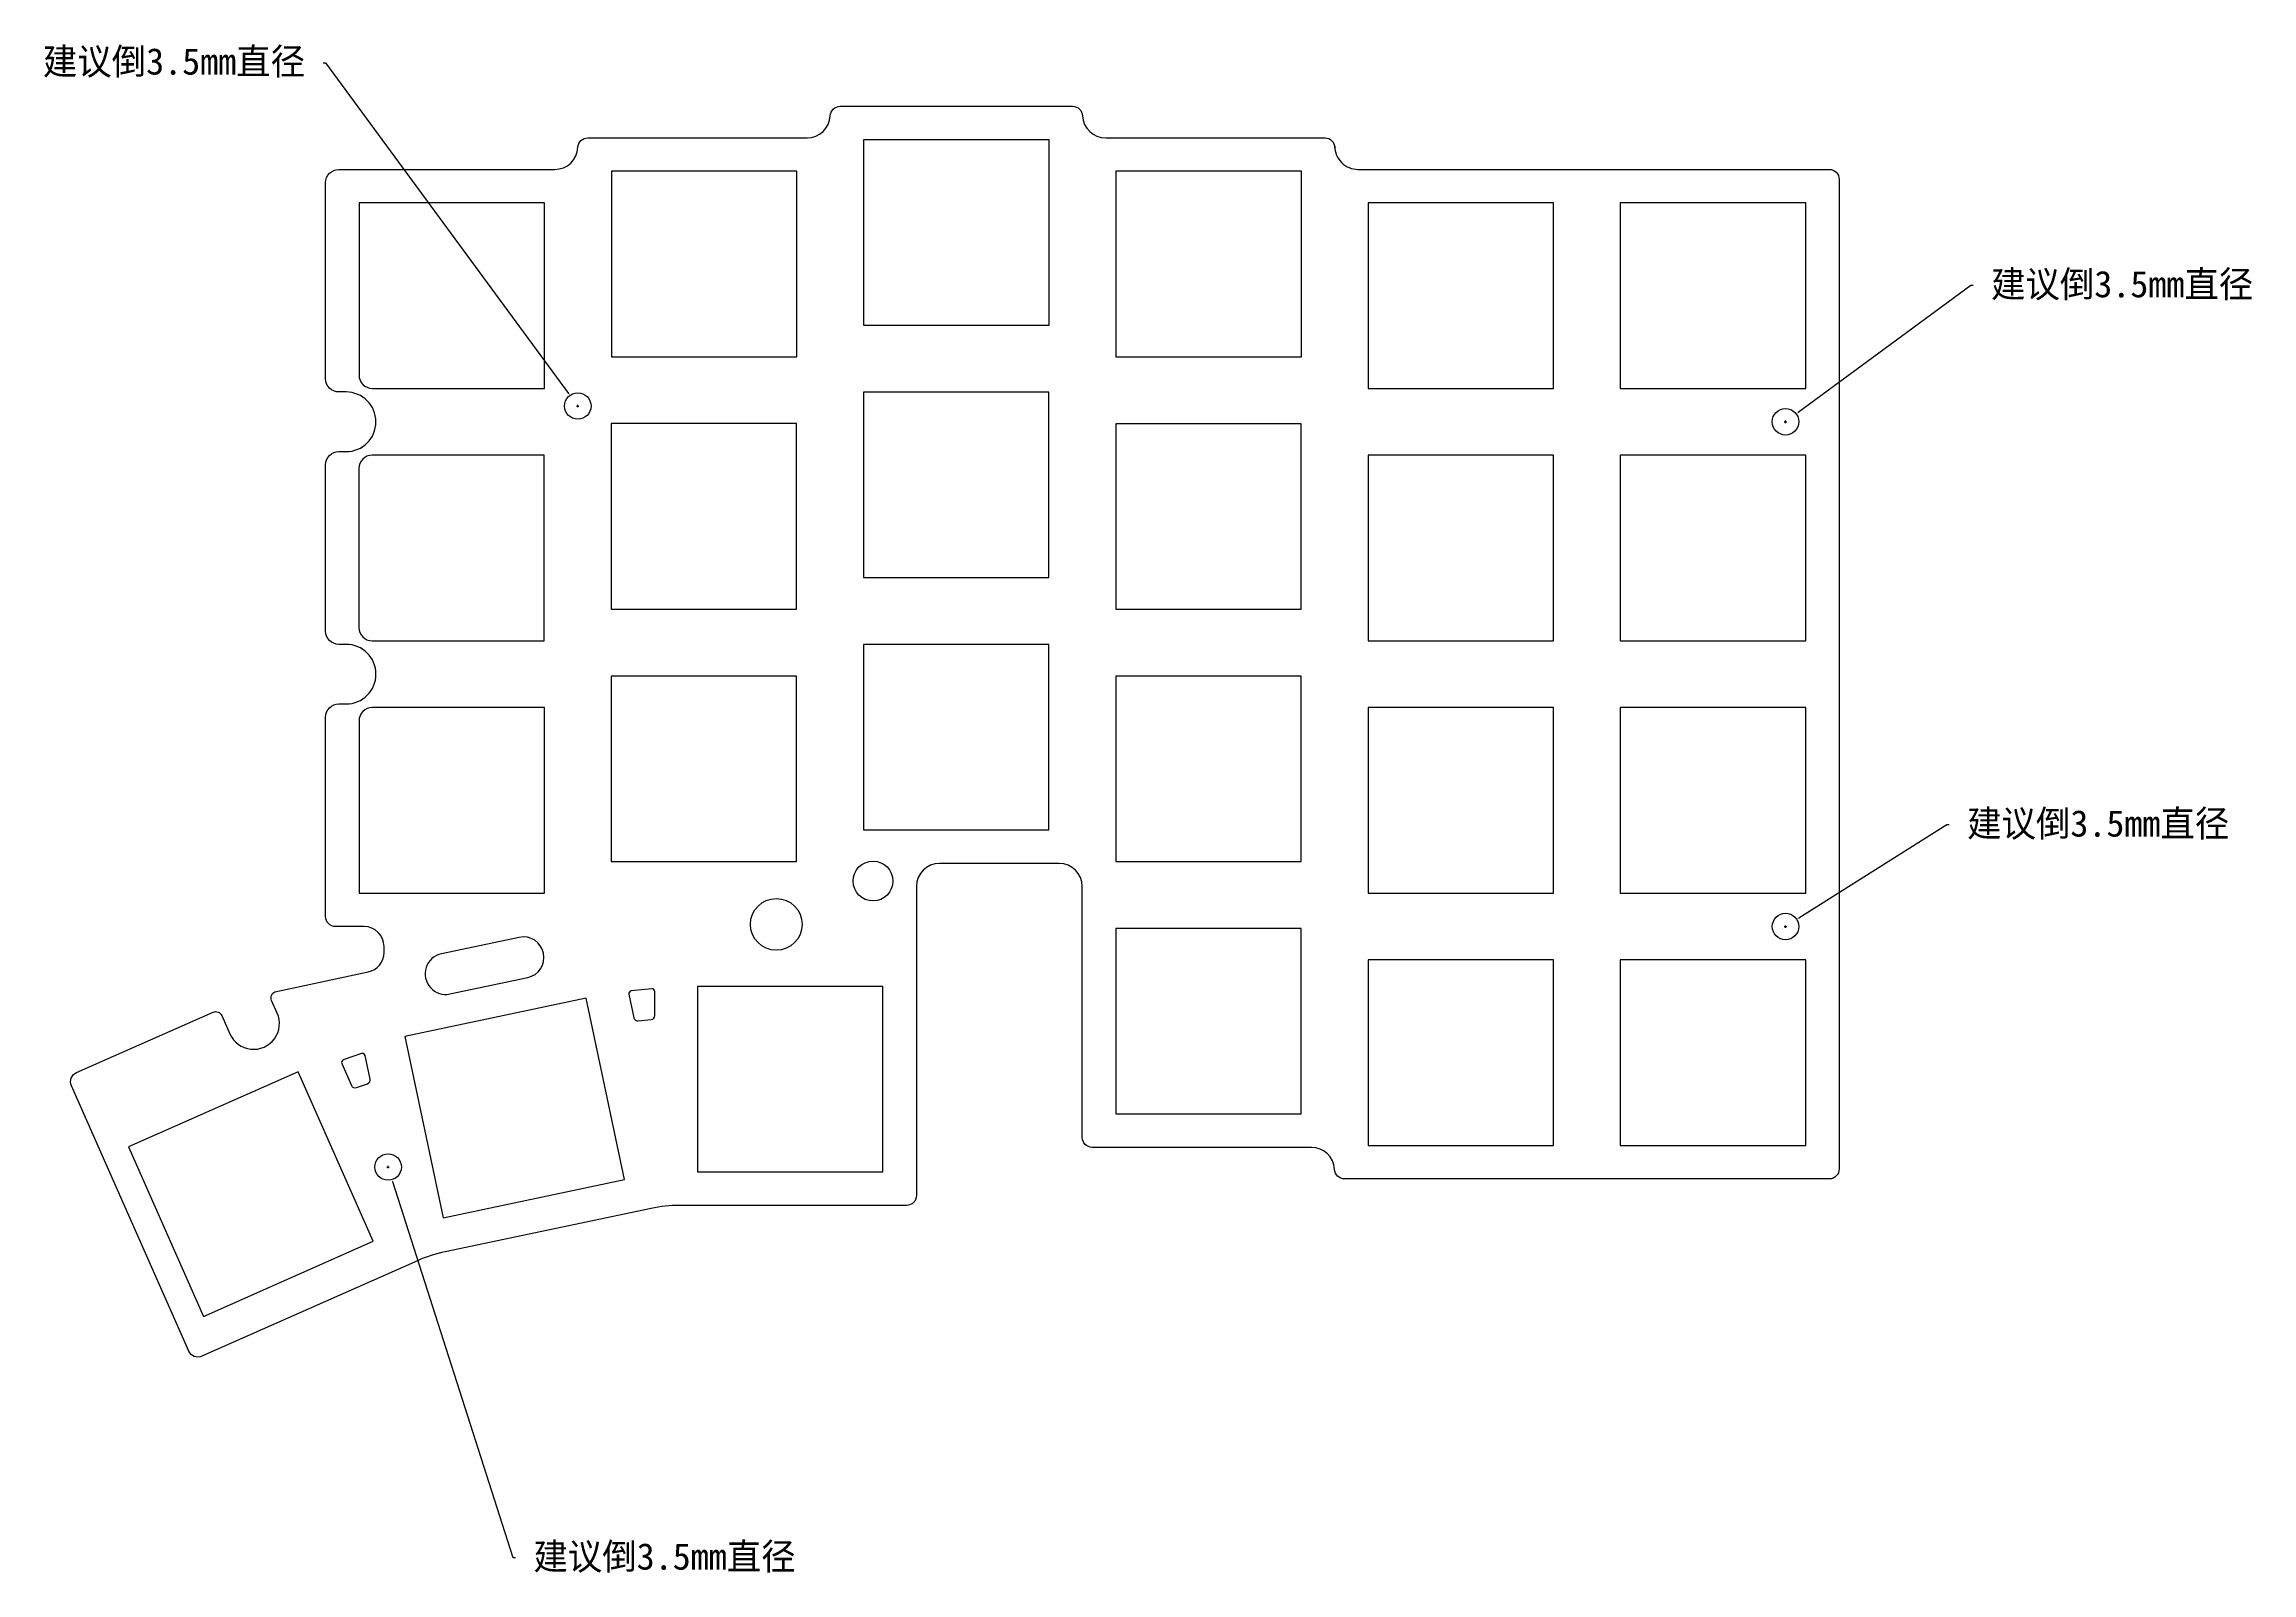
# Model space of a CAD drawing. Header units: millimetres. Extents: x -54 to 301, y 70 to 207.
# Drawn here: x 134 to 300.7, y 70.9 to 186.3 of the extents above; entities that cross this region are included whole.
import ezdxf

# ---------------------------------------------------------------- set-up
doc = ezdxf.new("R2010")
doc.units = ezdxf.units.MM
doc.header["$MEASUREMENT"] = 0
doc.layers.get('Defpoints').update_dxf_attribs({"color": 2})
doc.dimstyles.get("Standard").update_dxf_attribs({"dimtxt": 0.18, "dimasz": 0.18, "dimexe": 0.18, "dimexo": 0.0625, "dimgap": 0.09, "dimtad": 0, "dimtih": 1, "dimtoh": 1, "dimdec": 4, "dimzin": 0, "dimdsep": 46, "dimtxsty": 'STANDARD', "dimcen": 0.09, "dimadec": 0, "dimazin": 0, "dimtfac": 1, "dimtdec": 4, "dimtofl": 0, "dimtmove": 0, "dimatfit": 3, "dimfxl": 1, "dimtolj": 1, "dimtzin": 0, "dimarcsym": 0})

# ---------------------------------------------------------------- blocks, each defined once
blk = doc.blocks.new('*D4')
at = {"layer": 'Defpoints', "color": 0, "linetype": 'Continuous', "lineweight": -2, "transparency": 16777216}
for p, q in [((155.09, 184.9), (155.27, 184.9)), ((155.27, 184.9), (173.62, 159.95)), ((174.23, 159), (174.41, 159)), ((174.32, 158.91), (174.32, 159.09))]:
    blk.add_line(p, q, dxfattribs=at)
at = {"layer": 'Defpoints', "color": 0, "linetype": 'Continuous', "transparency": 16777216}
for p in [(173.73, 159.81), (174.92, 158.2)]:
    blk.add_point(p, dxfattribs=at)
blk.add_solid([(173.65, 159.97), (173.6, 159.94), (173.73, 159.81)], dxfattribs=at)
at = {"layer": 'Defpoints', "color": 0, "linetype": 'Continuous', "transparency": 16777216, "insert": (143.83, 184.9), "char_height": 0.18, "attachment_point": 5}
blk.add_mtext('\\A1;{\\H11.11111x;建议倒3.5mm直径}', dxfattribs=at)
blk = doc.blocks.new('*D5')
at = {"layer": 'Defpoints', "color": 0, "linetype": 'Continuous', "lineweight": -2, "transparency": 16777216}
for p, q in [((159.91, 101.56), (160.09, 101.56)), ((160, 101.47), (160, 101.65)), ((169.44, 72.05), (160.36, 100.44)), ((169.62, 72.05), (169.44, 72.05))]:
    blk.add_line(p, q, dxfattribs=at)
at = {"layer": 'Defpoints', "color": 0, "linetype": 'Continuous', "transparency": 16777216}
for p in [(159.7, 102.51), (160.31, 100.61)]:
    blk.add_point(p, dxfattribs=at)
blk.add_solid([(160.39, 100.45), (160.33, 100.43), (160.31, 100.61)], dxfattribs=at)
at = {"layer": 'Defpoints', "color": 0, "linetype": 'Continuous', "transparency": 16777216, "insert": (180.87, 72.05), "char_height": 0.18, "attachment_point": 5}
blk.add_mtext('\\A1;{\\H11.11111x;建议倒3.5mm直径}', dxfattribs=at)
blk = doc.blocks.new('*D6')
at = {"layer": 'Defpoints', "color": 0, "linetype": 'Continuous', "lineweight": -2, "transparency": 16777216}
for p, q in [((277.69, 127.38), (266.51, 120.34)), ((277.87, 127.38), (277.69, 127.38)), ((265.42, 119.71), (265.6, 119.71)), ((265.51, 119.62), (265.51, 119.8))]:
    blk.add_line(p, q, dxfattribs=at)
at = {"layer": 'Defpoints', "color": 0, "linetype": 'Continuous', "transparency": 16777216}
for p in [(266.36, 120.25), (264.67, 119.18)]:
    blk.add_point(p, dxfattribs=at)
blk.add_solid([(266.5, 120.37), (266.53, 120.32), (266.36, 120.25)], dxfattribs=at)
at = {"layer": 'Defpoints', "color": 0, "linetype": 'Continuous', "transparency": 16777216, "insert": (289.12, 127.38), "char_height": 0.18, "attachment_point": 5}
blk.add_mtext('\\A1;{\\H11.11111x;建议倒3.5mm直径}', dxfattribs=at)
blk = doc.blocks.new('*D7')
at = {"layer": 'Defpoints', "color": 0, "linetype": 'Continuous', "lineweight": -2, "transparency": 16777216}
for p, q in [((279.5, 168.09), (266.47, 158.51)), ((279.68, 168.09), (279.5, 168.09)), ((265.42, 157.81), (265.6, 157.81)), ((265.51, 157.72), (265.51, 157.9))]:
    blk.add_line(p, q, dxfattribs=at)
at = {"layer": 'Defpoints', "color": 0, "linetype": 'Continuous', "transparency": 16777216}
for p in [(266.32, 158.4), (264.71, 157.22)]:
    blk.add_point(p, dxfattribs=at)
blk.add_solid([(266.45, 158.54), (266.48, 158.49), (266.32, 158.4)], dxfattribs=at)
at = {"layer": 'Defpoints', "color": 0, "linetype": 'Continuous', "transparency": 16777216, "insert": (290.93, 168.09), "char_height": 0.18, "attachment_point": 5}
blk.add_mtext('\\A1;{\\H11.11111x;建议倒3.5mm直径}', dxfattribs=at)

msp = doc.modelspace()

# ---------------------------------------------------------------- linework, layer by layer
for points in [[(269.56431, 176.11198), (269.56431, 101.41264), (269.56427, 101.41264, -0.414213562), (268.81427, 100.66264), (232.21448, 100.66264, -0.402304931), (231.46511, 101.38202, 0.399507092), (229.71734, 103.04374), (213.1645, 103.04374, -0.414213562), (212.4145, 103.79374), (212.4145, 122.72569, 0.414213562), (210.6645, 124.47569), (201.63851, 124.47569, 0.414213562), (199.88851, 122.72569), (199.88851, 99.41241, -0.414213562), (199.13851, 98.66241), (182.01845, 98.66241, 0.05202896), (179.8509, 98.43625), (164.30268, 95.15592, 0.052213443), (162.22144, 94.48405), (145.9413, 87.28022, -0.414213562), (144.95196, 87.66259), (136.08777, 107.69504, -0.414213562), (136.47014, 108.68438), (146.78489, 113.24857, -0.414213562), (147.44445, 112.99366), (148.05919, 111.6044, 1.000000011), (151.62563, 113.18253), (151.20719, 114.12818, -0.476737656), (151.56121, 114.81973), (158.50193, 116.28407, 0.354543793), (159.69228, 117.75176), (159.69228, 118.21107, 0.414213562), (158.19228, 119.71107), (156.03128, 119.71107, -0.414213562), (155.28128, 120.46107), (155.28128, 124.75754, 0.007650389), (155.28217, 124.81567), (155.28175, 135.5121, -0.414225001), (156.28175, 136.51214), (156.8314, 136.51214, 1), (156.8314, 141.01214), (156.2815, 141.01214, -0.414202124), (155.2815, 142.0121), (155.28101, 154.56117, -0.414225001), (156.28101, 155.56121), (156.83066, 155.56121, 1), (156.83066, 160.06121), (156.28075, 160.06121, -0.414202124), (155.28075, 161.06117), (155.28018, 175.86153, -0.414213552), (156.28014, 176.86157), (172.583, 176.86221, 0.400603543), (174.33103, 178.5306, -0.400609214), (175.0802, 179.24562), (191.63321, 179.24595, 0.400073097), (193.38111, 180.91111, -0.400078765), (194.13023, 181.62474), (211.68328, 181.62474, -0.400402721), (212.43244, 180.91027, 0.400408391), (214.18051, 179.24316), (230.73048, 179.24348, -0.411706779), (231.48047, 178.49992), (231.4805, 178.61164, 0.414216349), (233.23051, 176.86164), (268.8143, 176.86198, -0.414216349)], [(171.80528, 160.33648), (171.80528, 174.33578), (157.80528, 174.33578), (157.80528, 161.33648, 0.414213562), (158.80528, 160.33648)], [(157.79054, 142.28668, 0.414213562), (158.79054, 141.28668), (171.79054, 141.28668), (171.79054, 155.28632), (158.79054, 155.28632, 0.414213562), (157.79054, 154.28632)], [(157.80528, 122.23729), (171.80528, 122.23729), (171.80528, 136.238), (158.80528, 136.238, 0.414213562), (157.80528, 135.238)], [(170.54007, 115.86001, 0.999998306), (169.90013, 118.89324), (164.02939, 117.65464, 1.000009847), (164.6693, 114.62141)], [(179.87127, 112.6943, 0.384465171), (180.14054, 112.99272), (180.14054, 114.81254, 0.444601166), (179.92005, 115.01149), (178.36144, 114.85097, 0.445333529), (178.18623, 114.61078), (178.56163, 112.82938, 0.38376365), (178.88592, 112.59282)], [(157.23291, 107.71155, 0.392120325), (157.60747, 107.55018), (158.44827, 107.84815, 0.375807465), (158.64162, 108.19278), (158.26439, 109.98284, 0.453691778), (158.00188, 110.13011), (156.61545, 109.63878, 0.436657424), (156.49936, 109.36934)]]:
    msp.add_lwpolyline(points, format="xyb", close=True)
for points in [[(209.90514, 165.09983), (209.90514, 179.10054), (195.90514, 179.10054), (195.90514, 165.09983)], [(176.85505, 162.72049), (190.85541, 162.72049), (190.85541, 176.72013), (176.85505, 176.72013)], [(214.95516, 176.71925), (214.95516, 162.71855), (228.95516, 162.71855), (228.95516, 176.71925)], [(234.00518, 160.33722), (248.00518, 160.33722), (248.00518, 174.33792), (234.00518, 174.33792)], [(253.03932, 160.33697), (267.03932, 160.33697), (267.03932, 174.33803), (253.03932, 174.33803)], [(209.88944, 146.04971), (209.88944, 160.05041), (195.88944, 160.05041), (195.88944, 146.04971)], [(190.84193, 157.67481), (176.84228, 157.67481), (176.84228, 143.67375), (190.84193, 143.67375)], [(228.93946, 157.66916), (214.93946, 157.66916), (214.93946, 143.66846), (228.93946, 143.66846)], [(233.98934, 141.28702), (247.98934, 141.28702), (247.98934, 155.28773), (233.98934, 155.28773)], [(267.03954, 141.2867), (267.03954, 155.28776), (253.03954, 155.28776), (253.03954, 141.2867)], [(209.88944, 141.0004), (195.88944, 141.0004), (195.88944, 126.99969), (209.88944, 126.99969)], [(190.8395, 124.61844), (190.8395, 138.61914), (176.83914, 138.61914), (176.83914, 124.61844)], [(228.9395, 138.61925), (214.9395, 138.61925), (214.9395, 124.61819), (228.9395, 124.61819)], [(233.98952, 122.23669), (247.98952, 122.23669), (247.98952, 136.23774), (233.98952, 136.23774)], [(267.0395, 136.23764), (253.0395, 136.23764), (253.0395, 122.23693), (267.0395, 122.23693)], [(214.93967, 105.56856), (228.93967, 105.56856), (228.93967, 119.56856), (214.93967, 119.56856)], [(247.98948, 103.18691), (247.98948, 117.18797), (233.98948, 117.18797), (233.98948, 103.18691)], [(253.03947, 103.18716), (267.03947, 103.18716), (267.03947, 117.18787), (253.03947, 117.18787)], [(183.36454, 115.18688), (183.36454, 101.18688), (197.36454, 101.18688), (197.36454, 115.18688)], [(177.84597, 100.60823), (174.95194, 114.30584), (161.25433, 111.41181), (164.14836, 97.7142)], [(153.20879, 108.75463), (140.40616, 103.08957), (146.07122, 90.28695), (158.87384, 95.952)]]:
    msp.add_lwpolyline(points, close=True)
for centre, radius in [((174.32279, 159.0034), 1), ((265.51433, 157.81235), 1), ((196.61395, 123.14762), 1.5), ((189.30946, 119.87642), 1.95), ((265.51449, 119.71245), 1), ((160.00114, 101.55991), 1)]:
    msp.add_circle(centre, radius)

# ---------------------------------------------------------------- dimensions: what is measured, and where the dimension line sits
at = {"layer": 'Defpoints', "linetype": 'Continuous'}
for p1, p2, picture, middle in [((174.9154, 158.19791), (173.73019, 159.80889), '*D4', (143.83467, 184.90363)), ((264.7085, 157.2202), (266.32016, 158.4045), '*D7', (290.93411, 168.09028)), ((264.66837, 119.17946), (266.36061, 120.24544), '*D6', (289.11954, 127.37989)), ((159.69657, 102.51241), (160.3057, 100.60742), '*D5', (180.87123, 72.04614))]:
    dim = msp.add_diameter_dim_2p(p1=p1, p2=p2, text='{\\H11.11111x;建议倒3.5mm直径}', dimstyle='Standard', dxfattribs=at)
    dim.commit()
    dim.dimension.update_dxf_attribs({"geometry": picture, "text_midpoint": middle, "dimtype": 163})

doc.saveas('drawing.dxf')
